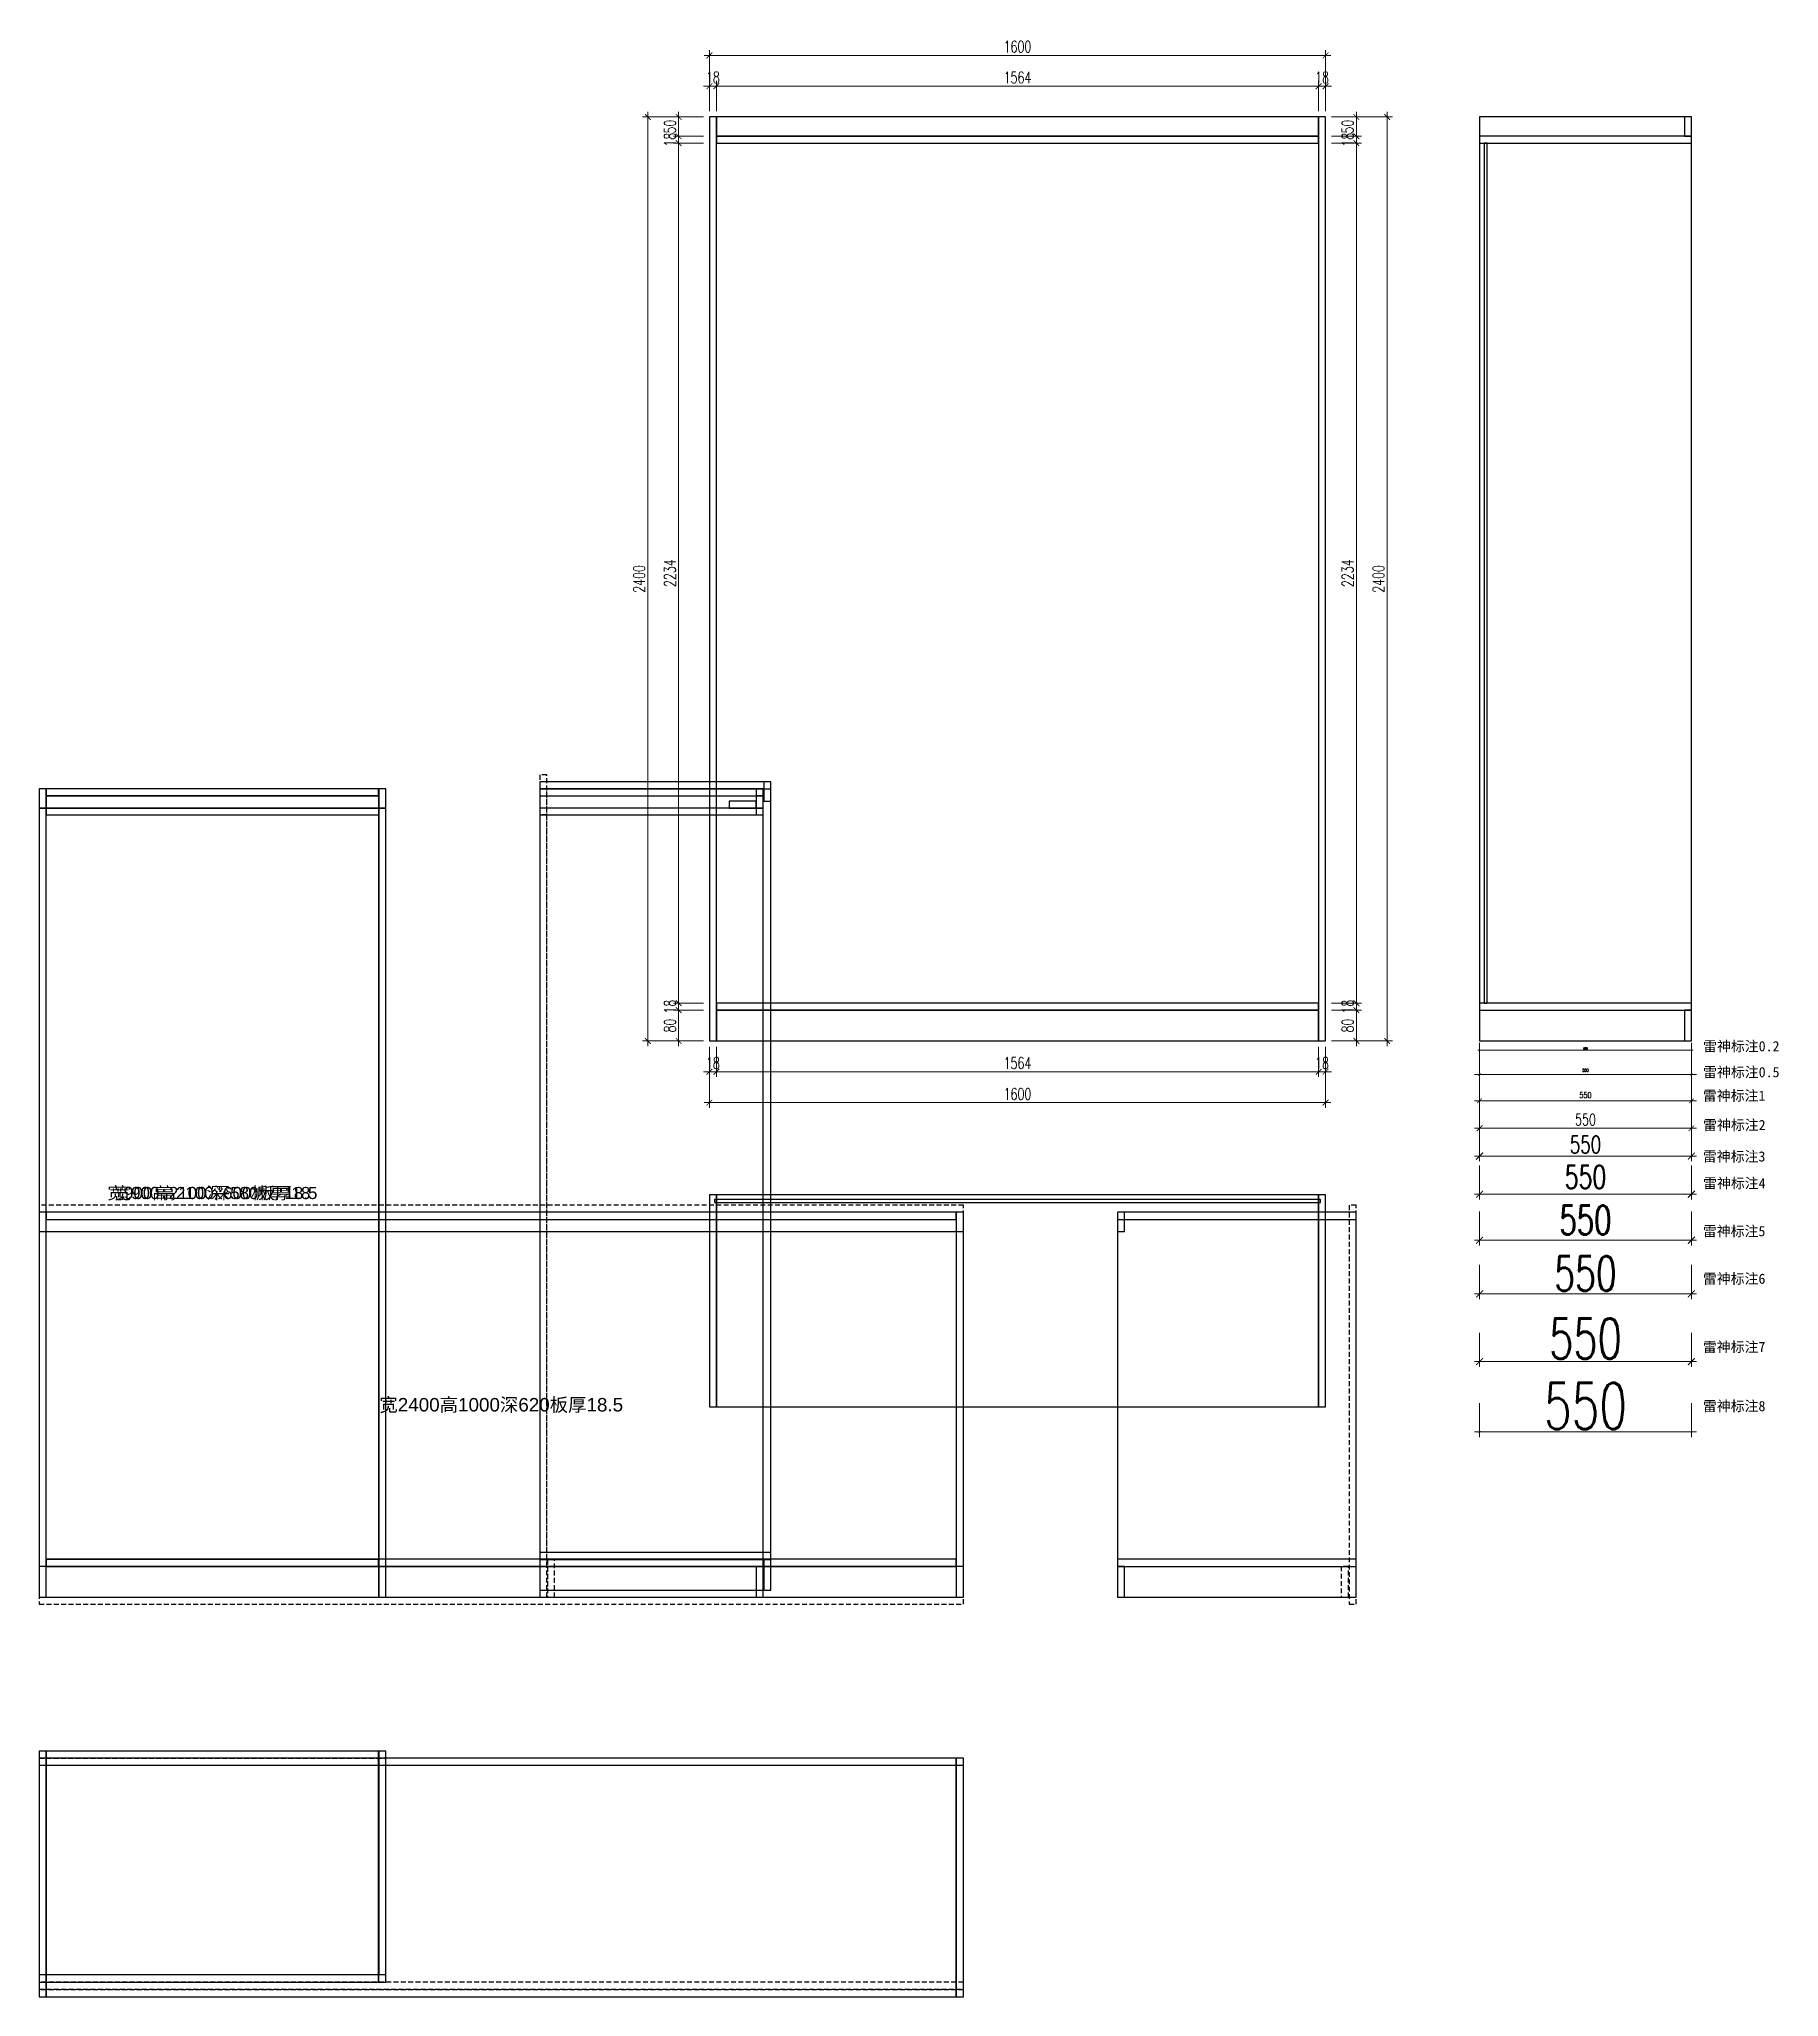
# Model space of a CAD drawing. Header units: millimetres. Extents: x 0 to 4518, y -1038 to 4047.
import ezdxf
from ezdxf.enums import TextEntityAlignment as Align

# ---------------------------------------------------------------- set-up
doc = ezdxf.new("R2010")
doc.units = ezdxf.units.MM
doc.linetypes.add('DASHED', pattern=[19.05, 12.7, -6.35])
doc.linetypes.add('HIDDEN', pattern=[0.375, 0.25, -0.125])
for name, color, linetype in [('0-柜体文字', 1, 'Continuous'), ('0-柜体结构', 1, 'Continuous'), ('0-柜体虚线', 1, 'DASHED'), ('0-柜体辅助图', 1, 'Continuous'), ('0-标注', 7, 'Continuous'), ('S-DIM', 7, 'Continuous'), ('五金虚线', 8, 'Continuous'), ('柜体结构', 7, 'Continuous')]:
    doc.layers.add(name, color=color, linetype=linetype)
doc.styles.add('DIMTEXT', font='simplex.shx', dxfattribs={"width": 0.7, "bigfont": 'gbcbig.shx'})
doc.styles.get("Standard").update_dxf_attribs({"font": 'arial.ttf'})
doc.dimstyles.new('雷神标注0.2', dxfattribs={"dimscale": 5, "dimtxt": 1, "dimasz": 0.2, "dimexe": 0.9, "dimexo": 1, "dimgap": 0.5, "dimtad": 1, "dimdec": 0, "dimzin": 13, "dimdsep": 46, "dimtxsty": 'DIMTEXT', "dimblk1": 'ARCHTICK', "dimblk2": 'ARCHTICK', "dimsah": 1, "dimcen": 2, "dimdle": 0.9, "dimclrd": 1, "dimclre": 1, "dimclrt": 1, "dimadec": 1, "dimazin": 0, "dimtfac": 1, "dimtdec": 0, "dimtix": 1, "dimtmove": 1, "dimatfit": 3, "dimfxl": 5, "dimfxlon": 1, "dimtolj": 1, "dimtzin": 13, "dimlwd": 5, "dimlwe": 5, "dimarcsym": 0})
doc.dimstyles.new('雷神标注0.5', dxfattribs={"dimscale": 15, "dimtxt": 0.5, "dimasz": 0.5, "dimexe": 0.9, "dimexo": 1, "dimgap": 0.5, "dimtad": 1, "dimdec": 0, "dimzin": 13, "dimdsep": 46, "dimtxsty": 'DIMTEXT', "dimblk1": 'ARCHTICK', "dimblk2": 'ARCHTICK', "dimsah": 1, "dimcen": 2, "dimdle": 0.9, "dimclrd": 1, "dimclre": 1, "dimclrt": 1, "dimadec": 1, "dimazin": 0, "dimtfac": 1, "dimtdec": 0, "dimtix": 1, "dimtmove": 1, "dimatfit": 3, "dimfxl": 5, "dimfxlon": 1, "dimtolj": 1, "dimtzin": 13, "dimlwd": 5, "dimlwe": 5, "dimarcsym": 0})
doc.dimstyles.new('雷神标注1', dxfattribs={"dimscale": 15, "dimtxt": 1, "dimasz": 0.8, "dimexe": 0.9, "dimexo": 1, "dimgap": 0.5, "dimtad": 1, "dimtoh": 1, "dimdec": 0, "dimzin": 13, "dimdsep": 46, "dimtxsty": 'DIMTEXT', "dimblk1": 'ARCHTICK', "dimblk2": 'ARCHTICK', "dimsah": 1, "dimcen": 2, "dimdle": 0.9, "dimclrd": 1, "dimclre": 1, "dimclrt": 1, "dimadec": 1, "dimazin": 0, "dimtfac": 1, "dimtdec": 0, "dimtmove": 1, "dimatfit": 3, "dimfxl": 5, "dimfxlon": 1, "dimtolj": 1, "dimtzin": 13, "dimlwd": 5, "dimlwe": 5, "dimarcsym": 0})
doc.dimstyles.new('雷神标注2', dxfattribs={"dimscale": 15, "dimtxt": 2, "dimasz": 1, "dimexe": 0.9, "dimexo": 1, "dimgap": 0.5, "dimtad": 1, "dimdec": 0, "dimzin": 13, "dimdsep": 46, "dimtxsty": 'DIMTEXT', "dimblk1": 'ARCHTICK', "dimblk2": 'ARCHTICK', "dimsah": 1, "dimcen": 2, "dimdle": 0.9, "dimclrd": 1, "dimclre": 1, "dimclrt": 1, "dimadec": 1, "dimazin": 0, "dimtfac": 1, "dimtdec": 0, "dimtix": 1, "dimtmove": 1, "dimatfit": 3, "dimfxl": 5, "dimfxlon": 1, "dimtolj": 1, "dimtzin": 13, "dimlwd": 5, "dimlwe": 5, "dimarcsym": 0})
doc.dimstyles.new('雷神标注3', dxfattribs={"dimscale": 15, "dimtxt": 3, "dimasz": 1.2, "dimexe": 0.9, "dimexo": 1, "dimgap": 0.5, "dimtad": 1, "dimdec": 0, "dimzin": 13, "dimdsep": 46, "dimtxsty": 'DIMTEXT', "dimblk1": 'ARCHTICK', "dimblk2": 'ARCHTICK', "dimsah": 1, "dimcen": 2, "dimdle": 0.9, "dimclrd": 1, "dimclre": 1, "dimclrt": 1, "dimadec": 1, "dimazin": 0, "dimtfac": 1, "dimtdec": 0, "dimtix": 1, "dimtmove": 1, "dimatfit": 3, "dimfxl": 5, "dimfxlon": 1, "dimtolj": 1, "dimtzin": 13, "dimlwd": 5, "dimlwe": 5, "dimarcsym": 0})
doc.dimstyles.new('雷神标注4', dxfattribs={"dimscale": 15, "dimtxt": 4, "dimasz": 1.2, "dimexe": 0.9, "dimexo": 1, "dimgap": 1, "dimtad": 1, "dimtoh": 1, "dimdec": 0, "dimzin": 13, "dimdsep": 46, "dimtxsty": 'DIMTEXT', "dimblk1": 'ARCHTICK', "dimblk2": 'ARCHTICK', "dimsah": 1, "dimcen": 2, "dimdle": 0.9, "dimclrd": 1, "dimclre": 1, "dimclrt": 1, "dimadec": 1, "dimazin": 0, "dimtfac": 1, "dimtdec": 0, "dimtmove": 2, "dimatfit": 3, "dimfxl": 5, "dimfxlon": 1, "dimtolj": 1, "dimtzin": 13, "dimlwd": 5, "dimlwe": 5, "dimarcsym": 1})
doc.dimstyles.new('雷神标注5', dxfattribs={"dimscale": 15, "dimtxt": 5, "dimasz": 1.2, "dimexe": 0.9, "dimexo": 1, "dimgap": 1, "dimtad": 1, "dimtoh": 1, "dimdec": 0, "dimzin": 13, "dimdsep": 46, "dimtxsty": 'DIMTEXT', "dimblk1": 'ARCHTICK', "dimblk2": 'ARCHTICK', "dimsah": 1, "dimcen": 2, "dimdle": 0.9, "dimclrd": 1, "dimclre": 1, "dimclrt": 1, "dimadec": 1, "dimazin": 0, "dimtfac": 1, "dimtdec": 0, "dimtmove": 2, "dimatfit": 3, "dimfxl": 5, "dimfxlon": 1, "dimtolj": 1, "dimtzin": 13, "dimlwd": 5, "dimlwe": 5, "dimarcsym": 1})
doc.dimstyles.new('雷神标注6', dxfattribs={"dimscale": 15, "dimtxt": 6, "dimasz": 1.2, "dimexe": 0.9, "dimexo": 1, "dimgap": 0.5, "dimtad": 1, "dimtoh": 1, "dimdec": 0, "dimzin": 13, "dimdsep": 46, "dimtxsty": 'DIMTEXT', "dimblk1": 'ARCHTICK', "dimblk2": 'ARCHTICK', "dimsah": 1, "dimcen": 2, "dimdle": 0.9, "dimclrd": 1, "dimclre": 1, "dimclrt": 1, "dimadec": 1, "dimazin": 0, "dimtfac": 1, "dimtdec": 0, "dimtmove": 1, "dimatfit": 3, "dimfxl": 5, "dimfxlon": 1, "dimtolj": 1, "dimtzin": 13, "dimlwd": 5, "dimlwe": 5, "dimarcsym": 0})
doc.dimstyles.new('雷神标注7', dxfattribs={"dimscale": 15, "dimtxt": 7, "dimasz": 1.2, "dimexe": 0.9, "dimexo": 1, "dimgap": 0.5, "dimtad": 1, "dimdec": 0, "dimzin": 13, "dimdsep": 46, "dimtxsty": 'DIMTEXT', "dimblk1": 'ARCHTICK', "dimblk2": 'ARCHTICK', "dimsah": 1, "dimcen": 2, "dimdle": 0.9, "dimclrd": 1, "dimclre": 1, "dimclrt": 1, "dimadec": 1, "dimazin": 0, "dimtfac": 1, "dimtdec": 0, "dimtix": 1, "dimtmove": 1, "dimatfit": 3, "dimfxl": 5, "dimfxlon": 1, "dimtolj": 1, "dimtzin": 13, "dimlwd": 5, "dimlwe": 5, "dimarcsym": 0})
doc.dimstyles.new('雷神标注8', dxfattribs={"dimscale": 15, "dimtxt": 8, "dimasz": 0.3, "dimexe": 0.9, "dimexo": 1, "dimgap": 0.5, "dimtad": 1, "dimdec": 0, "dimzin": 13, "dimdsep": 46, "dimtxsty": 'DIMTEXT', "dimblk1": 'ARCHTICK', "dimblk2": 'ARCHTICK', "dimsah": 1, "dimcen": 2, "dimdle": 0.9, "dimclrd": 1, "dimclre": 1, "dimclrt": 1, "dimadec": 1, "dimazin": 0, "dimtfac": 1, "dimtdec": 0, "dimtix": 1, "dimtmove": 1, "dimatfit": 3, "dimfxl": 5, "dimfxlon": 1, "dimtolj": 1, "dimtzin": 13, "dimlwd": 5, "dimlwe": 5, "dimarcsym": 0})

msp = doc.modelspace()

# ---------------------------------------------------------------- texts
at = {"char_height": 26.46, "attachment_point": 1}
for s, insert in [('\\pt211.68;{\\fSimSun|b0|i0|c134|p2;雷神标注0.2}', (4321, 1444.5)), ('\\pt211.68;{\\fSimSun|b0|i0|c134|p2;雷神标注0.5}', (4321, 1377.2)), ('\\pt211.68;{\\fSimSun|b0|i0|c134|p2;雷神标注1}', (4320.4, 1316)), ('\\pt211.68;{\\fSimSun|b0|i0|c134|p2;雷神标注2}', (4321, 1239.8)), ('\\pt211.68;{\\fSimSun|b0|i0|c134|p2;雷神标注3}', (4320.4, 1158.2)), ('\\pt211.68;{\\fSimSun|b0|i0|c134|p2;雷神标注4}', (4321, 1088.6)), ('\\pt211.68;{\\fSimSun|b0|i0|c134|p2;雷神标注5}', (4320.4, 964.1)), ('\\pt211.68;{\\fSimSun|b0|i0|c134|p2;雷神标注6}', (4320.4, 840.6)), ('\\pt211.68;{\\fSimSun|b0|i0|c134|p2;雷神标注7}', (4320.4, 663.4)), ('\\pt211.68;{\\fSimSun|b0|i0|c134|p2;雷神标注8}', (4320.4, 509.8))]:
    msp.add_mtext_dynamic_manual_height_columns(s, width=246.692, gutter_width=6.25, heights=[0], dxfattribs=dict(at, insert=insert))
at = {"layer": '0-柜体文字'}
for s, height, p in [('宽900高2100深600板厚18.5', 31.5, (450, 1050)), ('宽900高2100深580板厚18', 31.5, (450, 1050)), ('宽900高2100深580板厚18', 31.5, (450, 1050)), ('宽900高2100深580板厚18', 31.5, (450, 1050)), ('宽900高2100深580板厚18', 31.5, (450, 1050)), ('宽900高2100深580板厚18', 31.5, (450, 1050)), ('宽2400高1000深620板厚18.5', 35, (1200, 500))]:
    msp.add_text(s, height=height, dxfattribs=at).set_placement(p, align=Align.MIDDLE_CENTER)

# ---------------------------------------------------------------- blocks, each defined once
blk = doc.blocks.new('_ARCHTICK')
at = {"color": 0, "linetype": 'ByBlock', "const_width": 0.15}
blk.add_lwpolyline([(-0.5, -0.5), (0.5, 0.5)], dxfattribs=at)
blk = doc.blocks.new('*D3')
at = {"layer": 'Defpoints', "color": 0, "transparency": 16777216}
for p in [(3740.6, 1444.9), (4290.6, 1444.9), (4290.6, 1420.6)]:
    blk.add_point(p, dxfattribs=at)
at = {"layer": 'S-DIM', "color": 1, "lineweight": 5, "transparency": 16777216}
for p, q in [((3740.6, 1439.9), (3740.6, 1416.1)), ((4290.6, 1439.9), (4290.6, 1416.1)), ((3736.1, 1420.6), (4295.1, 1420.6))]:
    blk.add_line(p, q, dxfattribs=at)
at = {"layer": 'S-DIM', "color": 1, "lineweight": 5, "transparency": 16777216, "rotation": 180}
blk.add_blockref('_ARCHTICK', (3740.6, 1420.6), dxfattribs=at)
at = {"layer": 'S-DIM', "color": 1, "lineweight": 5, "transparency": 16777216}
blk.add_blockref('_ARCHTICK', (4290.6, 1420.6), dxfattribs=at)
at = {"layer": 'S-DIM', "color": 1, "transparency": 16777216, "insert": (4015.6, 1425.6), "char_height": 5, "attachment_point": 5, "style": 'DIMTEXT'}
blk.add_mtext('\\A1;550', dxfattribs=at)
blk = doc.blocks.new('*D4')
at = {"layer": 'Defpoints', "color": 0, "transparency": 16777216}
for p in [(3740.6, 1444.9), (4290.6, 1444.9), (4290.6, 1357.5)]:
    blk.add_point(p, dxfattribs=at)
at = {"layer": 'S-DIM', "color": 1, "lineweight": 5, "transparency": 16777216}
for p, q in [((3740.6, 1429.9), (3740.6, 1344)), ((4290.6, 1429.9), (4290.6, 1344)), ((3727.1, 1357.5), (4304.1, 1357.5))]:
    blk.add_line(p, q, dxfattribs=at)
at = {"layer": 'S-DIM', "color": 1, "lineweight": 5, "transparency": 16777216, "xscale": 7.5, "yscale": 7.5, "zscale": 7.5, "rotation": 180}
blk.add_blockref('_ARCHTICK', (3740.6, 1357.5), dxfattribs=at)
at = {"layer": 'S-DIM', "color": 1, "lineweight": 5, "transparency": 16777216, "xscale": 7.5, "yscale": 7.5, "zscale": 7.5}
blk.add_blockref('_ARCHTICK', (4290.6, 1357.5), dxfattribs=at)
at = {"layer": 'S-DIM', "color": 1, "transparency": 16777216, "insert": (4015.6, 1368.7), "char_height": 7.5, "attachment_point": 5, "style": 'DIMTEXT'}
blk.add_mtext('\\A1;550', dxfattribs=at)
blk = doc.blocks.new('*D5')
at = {"layer": 'Defpoints', "color": 0, "transparency": 16777216}
for p in [(3740.6, 1444.9), (4290.6, 1444.9), (4290.6, 1289.3)]:
    blk.add_point(p, dxfattribs=at)
at = {"layer": 'S-DIM', "color": 1, "lineweight": 5, "transparency": 16777216}
for p, q in [((3740.6, 1364.3), (3740.6, 1275.8)), ((4290.6, 1364.3), (4290.6, 1275.8)), ((3727.1, 1289.3), (4304.1, 1289.3))]:
    blk.add_line(p, q, dxfattribs=at)
at = {"layer": 'S-DIM', "color": 1, "lineweight": 5, "transparency": 16777216, "xscale": 12, "yscale": 12, "zscale": 12, "rotation": 180}
blk.add_blockref('_ARCHTICK', (3740.6, 1289.3), dxfattribs=at)
at = {"layer": 'S-DIM', "color": 1, "lineweight": 5, "transparency": 16777216, "xscale": 12, "yscale": 12, "zscale": 12}
blk.add_blockref('_ARCHTICK', (4290.6, 1289.3), dxfattribs=at)
at = {"layer": 'S-DIM', "color": 1, "transparency": 16777216, "insert": (4015.6, 1304.3), "char_height": 15, "attachment_point": 5, "style": 'DIMTEXT'}
blk.add_mtext('\\A1;550', dxfattribs=at)
blk = doc.blocks.new('*D6')
at = {"layer": 'Defpoints', "color": 0, "transparency": 16777216}
for p in [(3740.6, 1444.9), (4290.6, 1444.9), (4290.6, 1218.2)]:
    blk.add_point(p, dxfattribs=at)
at = {"layer": 'S-DIM', "color": 1, "lineweight": 5, "transparency": 16777216}
for p, q in [((3740.6, 1293.2), (3740.6, 1204.7)), ((4290.6, 1293.2), (4290.6, 1204.7)), ((3727.1, 1218.2), (4304.1, 1218.2))]:
    blk.add_line(p, q, dxfattribs=at)
at = {"layer": 'S-DIM', "color": 1, "lineweight": 5, "transparency": 16777216, "xscale": 15, "yscale": 15, "zscale": 15, "rotation": 180}
blk.add_blockref('_ARCHTICK', (3740.6, 1218.2), dxfattribs=at)
at = {"layer": 'S-DIM', "color": 1, "lineweight": 5, "transparency": 16777216, "xscale": 15, "yscale": 15, "zscale": 15}
blk.add_blockref('_ARCHTICK', (4290.6, 1218.2), dxfattribs=at)
at = {"layer": 'S-DIM', "color": 1, "transparency": 16777216, "insert": (4015.6, 1240.7), "char_height": 30, "attachment_point": 5, "style": 'DIMTEXT'}
blk.add_mtext('\\A1;550', dxfattribs=at)
blk = doc.blocks.new('*D7')
at = {"layer": 'Defpoints', "color": 0, "transparency": 16777216}
for p in [(3740.6, 1444.9), (4290.6, 1444.9), (4290.6, 1145.8)]:
    blk.add_point(p, dxfattribs=at)
at = {"layer": 'S-DIM', "color": 1, "lineweight": 5, "transparency": 16777216}
for p, q in [((3740.6, 1220.8), (3740.6, 1132.3)), ((4290.6, 1220.8), (4290.6, 1132.3)), ((3727.1, 1145.8), (4304.1, 1145.8))]:
    blk.add_line(p, q, dxfattribs=at)
at = {"layer": 'S-DIM', "color": 1, "lineweight": 5, "transparency": 16777216, "xscale": 17.99999999999999, "yscale": 17.99999999999999, "zscale": 17.99999999999999, "rotation": 180}
blk.add_blockref('_ARCHTICK', (3740.6, 1145.8), dxfattribs=at)
at = {"layer": 'S-DIM', "color": 1, "lineweight": 5, "transparency": 16777216, "xscale": 17.99999999999999, "yscale": 17.99999999999999, "zscale": 17.99999999999999}
blk.add_blockref('_ARCHTICK', (4290.6, 1145.8), dxfattribs=at)
at = {"layer": 'S-DIM', "color": 1, "transparency": 16777216, "insert": (4015.6, 1175.8), "char_height": 45, "attachment_point": 5, "style": 'DIMTEXT'}
blk.add_mtext('\\A1;550', dxfattribs=at)
blk = doc.blocks.new('*D8')
at = {"layer": 'Defpoints', "color": 0, "transparency": 16777216}
for p in [(3740.6, 1444.9), (4290.6, 1444.9), (4290.6, 1046.6)]:
    blk.add_point(p, dxfattribs=at)
at = {"layer": 'S-DIM', "color": 1, "lineweight": 5, "transparency": 16777216}
for p, q in [((3740.6, 1121.6), (3740.6, 1033.1)), ((4290.6, 1121.6), (4290.6, 1033.1)), ((3727.1, 1046.6), (4304.1, 1046.6))]:
    blk.add_line(p, q, dxfattribs=at)
at = {"layer": 'S-DIM', "color": 1, "lineweight": 5, "transparency": 16777216, "xscale": 17.99999999999999, "yscale": 17.99999999999999, "zscale": 17.99999999999999, "rotation": 180}
blk.add_blockref('_ARCHTICK', (3740.6, 1046.6), dxfattribs=at)
at = {"layer": 'S-DIM', "color": 1, "lineweight": 5, "transparency": 16777216, "xscale": 17.99999999999999, "yscale": 17.99999999999999, "zscale": 17.99999999999999}
blk.add_blockref('_ARCHTICK', (4290.6, 1046.6), dxfattribs=at)
at = {"layer": 'S-DIM', "color": 1, "transparency": 16777216, "insert": (4015.6, 1091.6), "char_height": 60, "attachment_point": 5, "style": 'DIMTEXT'}
blk.add_mtext('\\A1;550', dxfattribs=at)
blk = doc.blocks.new('*D9')
at = {"layer": 'Defpoints', "color": 0, "transparency": 16777216}
for p in [(3740.6, 1444.9), (4290.6, 1444.9), (4290.6, 927.1)]:
    blk.add_point(p, dxfattribs=at)
at = {"layer": 'S-DIM', "color": 1, "lineweight": 5, "transparency": 16777216}
for p, q in [((3740.6, 1002.1), (3740.6, 913.6)), ((4290.6, 1002.1), (4290.6, 913.6)), ((3727.1, 927.1), (4304.1, 927.1))]:
    blk.add_line(p, q, dxfattribs=at)
at = {"layer": 'S-DIM', "color": 1, "lineweight": 5, "transparency": 16777216, "xscale": 17.99999999999999, "yscale": 17.99999999999999, "zscale": 17.99999999999999, "rotation": 180}
blk.add_blockref('_ARCHTICK', (3740.6, 927.1), dxfattribs=at)
at = {"layer": 'S-DIM', "color": 1, "lineweight": 5, "transparency": 16777216, "xscale": 17.99999999999999, "yscale": 17.99999999999999, "zscale": 17.99999999999999}
blk.add_blockref('_ARCHTICK', (4290.6, 927.1), dxfattribs=at)
at = {"layer": 'S-DIM', "color": 1, "transparency": 16777216, "insert": (4015.6, 979.6), "char_height": 75, "attachment_point": 5, "style": 'DIMTEXT'}
blk.add_mtext('\\A1;550', dxfattribs=at)
blk = doc.blocks.new('*D10')
at = {"layer": 'Defpoints', "color": 0, "transparency": 16777216}
for p in [(3740.6, 1444.9), (4290.6, 1444.9), (4290.6, 788)]:
    blk.add_point(p, dxfattribs=at)
at = {"layer": 'S-DIM', "color": 1, "lineweight": 5, "transparency": 16777216}
for p, q in [((3740.6, 863), (3740.6, 774.5)), ((4290.6, 863), (4290.6, 774.5)), ((3727.1, 788), (4304.1, 788))]:
    blk.add_line(p, q, dxfattribs=at)
at = {"layer": 'S-DIM', "color": 1, "lineweight": 5, "transparency": 16777216, "xscale": 17.99999999999999, "yscale": 17.99999999999999, "zscale": 17.99999999999999, "rotation": 180}
blk.add_blockref('_ARCHTICK', (3740.6, 788), dxfattribs=at)
at = {"layer": 'S-DIM', "color": 1, "lineweight": 5, "transparency": 16777216, "xscale": 17.99999999999999, "yscale": 17.99999999999999, "zscale": 17.99999999999999}
blk.add_blockref('_ARCHTICK', (4290.6, 788), dxfattribs=at)
at = {"layer": 'S-DIM', "color": 1, "transparency": 16777216, "insert": (4015.6, 840.5), "char_height": 90, "attachment_point": 5, "style": 'DIMTEXT'}
blk.add_mtext('\\A1;550', dxfattribs=at)
blk = doc.blocks.new('*D11')
at = {"layer": 'Defpoints', "color": 0, "transparency": 16777216}
for p in [(3740.6, 1444.9), (4290.6, 1444.9), (4290.6, 611.9)]:
    blk.add_point(p, dxfattribs=at)
at = {"layer": 'S-DIM', "color": 1, "lineweight": 5, "transparency": 16777216}
for p, q in [((3740.6, 686.9), (3740.6, 598.4)), ((4290.6, 686.9), (4290.6, 598.4)), ((3727.1, 611.9), (4304.1, 611.9))]:
    blk.add_line(p, q, dxfattribs=at)
at = {"layer": 'S-DIM', "color": 1, "lineweight": 5, "transparency": 16777216, "xscale": 17.99999999999999, "yscale": 17.99999999999999, "zscale": 17.99999999999999, "rotation": 180}
blk.add_blockref('_ARCHTICK', (3740.6, 611.9), dxfattribs=at)
at = {"layer": 'S-DIM', "color": 1, "lineweight": 5, "transparency": 16777216, "xscale": 17.99999999999999, "yscale": 17.99999999999999, "zscale": 17.99999999999999}
blk.add_blockref('_ARCHTICK', (4290.6, 611.9), dxfattribs=at)
at = {"layer": 'S-DIM', "color": 1, "transparency": 16777216, "insert": (4015.6, 671.9), "char_height": 105, "attachment_point": 5, "style": 'DIMTEXT'}
blk.add_mtext('\\A1;550', dxfattribs=at)
blk = doc.blocks.new('*D12')
at = {"layer": 'Defpoints', "color": 0, "transparency": 16777216}
for p in [(3740.6, 1444.9), (4290.6, 1444.9), (4290.6, 429.4)]:
    blk.add_point(p, dxfattribs=at)
at = {"layer": 'S-DIM', "color": 1, "lineweight": 5, "transparency": 16777216}
for p, q in [((3740.6, 504.4), (3740.6, 415.9)), ((4290.6, 504.4), (4290.6, 415.9)), ((3727.1, 429.4), (4304.1, 429.4))]:
    blk.add_line(p, q, dxfattribs=at)
at = {"layer": 'S-DIM', "color": 1, "lineweight": 5, "transparency": 16777216, "xscale": 4.5, "yscale": 4.5, "zscale": 4.5, "rotation": 180}
blk.add_blockref('_ARCHTICK', (3740.6, 429.4), dxfattribs=at)
at = {"layer": 'S-DIM', "color": 1, "lineweight": 5, "transparency": 16777216, "xscale": 4.5, "yscale": 4.5, "zscale": 4.5}
blk.add_blockref('_ARCHTICK', (4290.6, 429.4), dxfattribs=at)
at = {"layer": 'S-DIM', "color": 1, "transparency": 16777216, "insert": (4015.6, 496.9), "char_height": 120, "attachment_point": 5, "style": 'DIMTEXT'}
blk.add_mtext('\\A1;550', dxfattribs=at)
blk = doc.blocks.new('*D13')
at = {"layer": '0-标注', "color": 1, "lineweight": 5, "transparency": 16777216}
for p, q in [((1740.6, 1429.9), (1740.6, 1351.4)), ((1758.6, 1429.9), (1758.6, 1351.4)), ((1740.6, 1364.9), (1725.6, 1364.9)), ((1740.6, 1364.9), (1758.6, 1364.9)), ((1758.6, 1364.9), (1773.6, 1364.9))]:
    blk.add_line(p, q, dxfattribs=at)
at = {"layer": 'Defpoints', "color": 0, "transparency": 16777216}
for p in [(1740.6, 1444.9), (1758.6, 1444.9), (1758.6, 1364.9)]:
    blk.add_point(p, dxfattribs=at)
at = {"layer": '0-标注', "color": 1, "lineweight": 5, "transparency": 16777216, "xscale": 15, "yscale": 15, "zscale": 15}
blk.add_blockref('_ARCHTICK', (1740.6, 1364.9), dxfattribs=at)
at = {"layer": '0-标注', "color": 1, "lineweight": 5, "transparency": 16777216, "xscale": 15, "yscale": 15, "zscale": 15, "rotation": 180}
blk.add_blockref('_ARCHTICK', (1758.6, 1364.9), dxfattribs=at)
at = {"layer": '0-标注', "color": 1, "transparency": 16777216, "insert": (1749.6, 1387.4), "char_height": 30, "attachment_point": 5, "style": 'DIMTEXT'}
blk.add_mtext('\\A1;18', dxfattribs=at)
blk = doc.blocks.new('*D14')
at = {"layer": '0-标注', "color": 1, "lineweight": 5, "transparency": 16777216}
for p, q in [((1758.6, 1429.9), (1758.6, 1351.4)), ((3322.6, 1429.9), (3322.6, 1351.4)), ((1745.1, 1364.9), (3336.1, 1364.9))]:
    blk.add_line(p, q, dxfattribs=at)
at = {"layer": 'Defpoints', "color": 0, "transparency": 16777216}
for p in [(1758.6, 1444.9), (3322.6, 1444.9), (3322.6, 1364.9)]:
    blk.add_point(p, dxfattribs=at)
at = {"layer": '0-标注', "color": 1, "lineweight": 5, "transparency": 16777216, "xscale": 15, "yscale": 15, "zscale": 15, "rotation": 180}
blk.add_blockref('_ARCHTICK', (1758.6, 1364.9), dxfattribs=at)
at = {"layer": '0-标注', "color": 1, "lineweight": 5, "transparency": 16777216, "xscale": 15, "yscale": 15, "zscale": 15}
blk.add_blockref('_ARCHTICK', (3322.6, 1364.9), dxfattribs=at)
at = {"layer": '0-标注', "color": 1, "transparency": 16777216, "insert": (2540.6, 1387.4), "char_height": 30, "attachment_point": 5, "style": 'DIMTEXT'}
blk.add_mtext('\\A1;1564', dxfattribs=at)
blk = doc.blocks.new('*D15')
at = {"layer": '0-标注', "color": 1, "lineweight": 5, "transparency": 16777216}
for p, q in [((3322.6, 1429.9), (3322.6, 1351.4)), ((3340.6, 1429.9), (3340.6, 1351.4)), ((3322.6, 1364.9), (3307.6, 1364.9)), ((3322.6, 1364.9), (3340.6, 1364.9)), ((3340.6, 1364.9), (3355.6, 1364.9))]:
    blk.add_line(p, q, dxfattribs=at)
at = {"layer": 'Defpoints', "color": 0, "transparency": 16777216}
for p in [(3322.6, 1444.9), (3340.6, 1444.9), (3340.6, 1364.9)]:
    blk.add_point(p, dxfattribs=at)
at = {"layer": '0-标注', "color": 1, "lineweight": 5, "transparency": 16777216, "xscale": 15, "yscale": 15, "zscale": 15}
blk.add_blockref('_ARCHTICK', (3322.6, 1364.9), dxfattribs=at)
at = {"layer": '0-标注', "color": 1, "lineweight": 5, "transparency": 16777216, "xscale": 15, "yscale": 15, "zscale": 15, "rotation": 180}
blk.add_blockref('_ARCHTICK', (3340.6, 1364.9), dxfattribs=at)
at = {"layer": '0-标注', "color": 1, "transparency": 16777216, "insert": (3331.6, 1387.4), "char_height": 30, "attachment_point": 5, "style": 'DIMTEXT'}
blk.add_mtext('\\A1;18', dxfattribs=at)
blk = doc.blocks.new('*D16')
at = {"layer": '0-标注', "color": 1, "lineweight": 5, "transparency": 16777216}
for p, q in [((1740.6, 1359.9), (1740.6, 1271.4)), ((3340.6, 1359.9), (3340.6, 1271.4)), ((1727.1, 1284.9), (3354.1, 1284.9))]:
    blk.add_line(p, q, dxfattribs=at)
at = {"layer": 'Defpoints', "color": 0, "transparency": 16777216}
for p in [(1740.6, 1444.9), (3340.6, 1444.9), (3340.6, 1284.9)]:
    blk.add_point(p, dxfattribs=at)
at = {"layer": '0-标注', "color": 1, "lineweight": 5, "transparency": 16777216, "xscale": 15, "yscale": 15, "zscale": 15, "rotation": 180}
blk.add_blockref('_ARCHTICK', (1740.6, 1284.9), dxfattribs=at)
at = {"layer": '0-标注', "color": 1, "lineweight": 5, "transparency": 16777216, "xscale": 15, "yscale": 15, "zscale": 15}
blk.add_blockref('_ARCHTICK', (3340.6, 1284.9), dxfattribs=at)
at = {"layer": '0-标注', "color": 1, "transparency": 16777216, "insert": (2540.6, 1307.4), "char_height": 30, "attachment_point": 5, "style": 'DIMTEXT'}
blk.add_mtext('\\A1;1600', dxfattribs=at)
blk = doc.blocks.new('*D17')
at = {"layer": '0-标注', "color": 1, "lineweight": 5, "transparency": 16777216}
for p, q in [((1660.6, 1431.4), (1660.6, 1538.4)), ((1725.6, 1524.9), (1647.1, 1524.9)), ((1725.6, 1444.9), (1647.1, 1444.9))]:
    blk.add_line(p, q, dxfattribs=at)
at = {"layer": 'Defpoints', "color": 0, "transparency": 16777216}
for p in [(1660.6, 1524.9), (1740.6, 1524.9), (1740.6, 1444.9)]:
    blk.add_point(p, dxfattribs=at)
at = {"layer": '0-标注', "color": 1, "lineweight": 5, "transparency": 16777216, "xscale": 15, "yscale": 15, "zscale": 15}
for p, rotation in [((1660.6, 1524.9), 90), ((1660.6, 1444.9), 270)]:
    blk.add_blockref('_ARCHTICK', p, dxfattribs=dict(at, rotation=rotation))
at = {"layer": '0-标注', "color": 1, "transparency": 16777216, "insert": (1638.1, 1484.9), "char_height": 30, "attachment_point": 5, "rotation": 90, "style": 'DIMTEXT'}
blk.add_mtext('\\A1;80', dxfattribs=at)
blk = doc.blocks.new('*D18')
at = {"layer": '0-标注', "color": 1, "lineweight": 5, "transparency": 16777216}
for p, q in [((1725.6, 1542.9), (1647.1, 1542.9)), ((1660.6, 1542.9), (1660.6, 1557.9)), ((1660.6, 1524.9), (1660.6, 1542.9)), ((1725.6, 1524.9), (1647.1, 1524.9)), ((1660.6, 1524.9), (1660.6, 1509.9))]:
    blk.add_line(p, q, dxfattribs=at)
at = {"layer": 'Defpoints', "color": 0, "transparency": 16777216}
for p in [(1660.6, 1542.9), (1740.6, 1542.9), (1740.6, 1524.9)]:
    blk.add_point(p, dxfattribs=at)
at = {"layer": '0-标注', "color": 1, "lineweight": 5, "transparency": 16777216, "xscale": 15, "yscale": 15, "zscale": 15}
for p, rotation in [((1660.6, 1542.9), 270), ((1660.6, 1524.9), 90)]:
    blk.add_blockref('_ARCHTICK', p, dxfattribs=dict(at, rotation=rotation))
at = {"layer": '0-标注', "color": 1, "transparency": 16777216, "insert": (1638.1, 1533.9), "char_height": 30, "attachment_point": 5, "rotation": 90, "style": 'DIMTEXT'}
blk.add_mtext('\\A1;18', dxfattribs=at)
blk = doc.blocks.new('*D19')
at = {"layer": '0-标注', "color": 1, "lineweight": 5, "transparency": 16777216}
for p, q in [((1725.6, 3776.9), (1647.1, 3776.9)), ((1660.6, 1529.4), (1660.6, 3790.4)), ((1725.6, 1542.9), (1647.1, 1542.9))]:
    blk.add_line(p, q, dxfattribs=at)
at = {"layer": 'Defpoints', "color": 0, "transparency": 16777216}
for p in [(1660.6, 3776.9), (1740.6, 3776.9), (1740.6, 1542.9)]:
    blk.add_point(p, dxfattribs=at)
at = {"layer": '0-标注', "color": 1, "lineweight": 5, "transparency": 16777216, "xscale": 15, "yscale": 15, "zscale": 15}
for p, rotation in [((1660.6, 3776.9), 90), ((1660.6, 1542.9), 270)]:
    blk.add_blockref('_ARCHTICK', p, dxfattribs=dict(at, rotation=rotation))
at = {"layer": '0-标注', "color": 1, "transparency": 16777216, "insert": (1638.1, 2659.9), "char_height": 30, "attachment_point": 5, "rotation": 90, "style": 'DIMTEXT'}
blk.add_mtext('\\A1;2234', dxfattribs=at)
blk = doc.blocks.new('*D20')
at = {"layer": '0-标注', "color": 1, "lineweight": 5, "transparency": 16777216}
for p, q in [((1725.6, 3794.9), (1647.1, 3794.9)), ((1725.6, 3776.9), (1647.1, 3776.9)), ((1660.6, 3794.9), (1660.6, 3809.9)), ((1660.6, 3776.9), (1660.6, 3794.9)), ((1660.6, 3776.9), (1660.6, 3761.9))]:
    blk.add_line(p, q, dxfattribs=at)
at = {"layer": 'Defpoints', "color": 0, "transparency": 16777216}
for p in [(1660.6, 3794.9), (1740.6, 3794.9), (1740.6, 3776.9)]:
    blk.add_point(p, dxfattribs=at)
at = {"layer": '0-标注', "color": 1, "lineweight": 5, "transparency": 16777216, "xscale": 15, "yscale": 15, "zscale": 15}
for p, rotation in [((1660.6, 3794.9), 270), ((1660.6, 3776.9), 90)]:
    blk.add_blockref('_ARCHTICK', p, dxfattribs=dict(at, rotation=rotation))
at = {"layer": '0-标注', "color": 1, "transparency": 16777216, "insert": (1638.1, 3785.9), "char_height": 30, "attachment_point": 5, "rotation": 90, "style": 'DIMTEXT'}
blk.add_mtext('\\A1;18', dxfattribs=at)
blk = doc.blocks.new('*D21')
at = {"layer": '0-标注', "color": 1, "lineweight": 5, "transparency": 16777216}
for p, q in [((1725.6, 3844.9), (1647.1, 3844.9)), ((1660.6, 3781.4), (1660.6, 3858.4)), ((1725.6, 3794.9), (1647.1, 3794.9))]:
    blk.add_line(p, q, dxfattribs=at)
at = {"layer": 'Defpoints', "color": 0, "transparency": 16777216}
for p in [(1660.6, 3844.9), (1740.6, 3844.9), (1740.6, 3794.9)]:
    blk.add_point(p, dxfattribs=at)
at = {"layer": '0-标注', "color": 1, "lineweight": 5, "transparency": 16777216, "xscale": 15, "yscale": 15, "zscale": 15}
for p, rotation in [((1660.6, 3844.9), 90), ((1660.6, 3794.9), 270)]:
    blk.add_blockref('_ARCHTICK', p, dxfattribs=dict(at, rotation=rotation))
at = {"layer": '0-标注', "color": 1, "transparency": 16777216, "insert": (1638.1, 3819.9), "char_height": 30, "attachment_point": 5, "rotation": 90, "style": 'DIMTEXT'}
blk.add_mtext('\\A1;50', dxfattribs=at)
blk = doc.blocks.new('*D22')
at = {"layer": '0-标注', "color": 1, "lineweight": 5, "transparency": 16777216}
for p, q in [((1655.6, 3844.9), (1567.1, 3844.9)), ((1580.6, 1431.4), (1580.6, 3858.4)), ((1655.6, 1444.9), (1567.1, 1444.9))]:
    blk.add_line(p, q, dxfattribs=at)
at = {"layer": 'Defpoints', "color": 0, "transparency": 16777216}
for p in [(1580.6, 3844.9), (1740.6, 3844.9), (1740.6, 1444.9)]:
    blk.add_point(p, dxfattribs=at)
at = {"layer": '0-标注', "color": 1, "lineweight": 5, "transparency": 16777216, "xscale": 15, "yscale": 15, "zscale": 15}
for p, rotation in [((1580.6, 3844.9), 90), ((1580.6, 1444.9), 270)]:
    blk.add_blockref('_ARCHTICK', p, dxfattribs=dict(at, rotation=rotation))
at = {"layer": '0-标注', "color": 1, "transparency": 16777216, "insert": (1558.1, 2644.9), "char_height": 30, "attachment_point": 5, "rotation": 90, "style": 'DIMTEXT'}
blk.add_mtext('\\A1;2400', dxfattribs=at)
blk = doc.blocks.new('*D23')
at = {"layer": '0-标注', "color": 1, "lineweight": 5, "transparency": 16777216}
for p, q in [((1740.6, 3924.9), (1725.6, 3924.9)), ((1740.6, 3859.9), (1740.6, 3938.4)), ((1740.6, 3924.9), (1758.6, 3924.9)), ((1758.6, 3859.9), (1758.6, 3938.4)), ((1758.6, 3924.9), (1773.6, 3924.9))]:
    blk.add_line(p, q, dxfattribs=at)
at = {"layer": 'Defpoints', "color": 0, "transparency": 16777216}
for p in [(1758.6, 3924.9), (1740.6, 3844.9), (1758.6, 3844.9)]:
    blk.add_point(p, dxfattribs=at)
at = {"layer": '0-标注', "color": 1, "lineweight": 5, "transparency": 16777216, "xscale": 15, "yscale": 15, "zscale": 15}
blk.add_blockref('_ARCHTICK', (1740.6, 3924.9), dxfattribs=at)
at = {"layer": '0-标注', "color": 1, "lineweight": 5, "transparency": 16777216, "xscale": 15, "yscale": 15, "zscale": 15, "rotation": 180}
blk.add_blockref('_ARCHTICK', (1758.6, 3924.9), dxfattribs=at)
at = {"layer": '0-标注', "color": 1, "transparency": 16777216, "insert": (1749.6, 3947.4), "char_height": 30, "attachment_point": 5, "style": 'DIMTEXT'}
blk.add_mtext('\\A1;18', dxfattribs=at)
blk = doc.blocks.new('*D24')
at = {"layer": '0-标注', "color": 1, "lineweight": 5, "transparency": 16777216}
for p, q in [((1745.1, 3924.9), (3336.1, 3924.9)), ((1758.6, 3859.9), (1758.6, 3938.4)), ((3322.6, 3859.9), (3322.6, 3938.4))]:
    blk.add_line(p, q, dxfattribs=at)
at = {"layer": 'Defpoints', "color": 0, "transparency": 16777216}
for p in [(3322.6, 3924.9), (1758.6, 3844.9), (3322.6, 3844.9)]:
    blk.add_point(p, dxfattribs=at)
at = {"layer": '0-标注', "color": 1, "lineweight": 5, "transparency": 16777216, "xscale": 15, "yscale": 15, "zscale": 15, "rotation": 180}
blk.add_blockref('_ARCHTICK', (1758.6, 3924.9), dxfattribs=at)
at = {"layer": '0-标注', "color": 1, "lineweight": 5, "transparency": 16777216, "xscale": 15, "yscale": 15, "zscale": 15}
blk.add_blockref('_ARCHTICK', (3322.6, 3924.9), dxfattribs=at)
at = {"layer": '0-标注', "color": 1, "transparency": 16777216, "insert": (2540.6, 3947.4), "char_height": 30, "attachment_point": 5, "style": 'DIMTEXT'}
blk.add_mtext('\\A1;1564', dxfattribs=at)
blk = doc.blocks.new('*D25')
at = {"layer": '0-标注', "color": 1, "lineweight": 5, "transparency": 16777216}
for p, q in [((3322.6, 3924.9), (3307.6, 3924.9)), ((3322.6, 3859.9), (3322.6, 3938.4)), ((3322.6, 3924.9), (3340.6, 3924.9)), ((3340.6, 3859.9), (3340.6, 3938.4)), ((3340.6, 3924.9), (3355.6, 3924.9))]:
    blk.add_line(p, q, dxfattribs=at)
at = {"layer": 'Defpoints', "color": 0, "transparency": 16777216}
for p in [(3340.6, 3924.9), (3322.6, 3844.9), (3340.6, 3844.9)]:
    blk.add_point(p, dxfattribs=at)
at = {"layer": '0-标注', "color": 1, "lineweight": 5, "transparency": 16777216, "xscale": 15, "yscale": 15, "zscale": 15}
blk.add_blockref('_ARCHTICK', (3322.6, 3924.9), dxfattribs=at)
at = {"layer": '0-标注', "color": 1, "lineweight": 5, "transparency": 16777216, "xscale": 15, "yscale": 15, "zscale": 15, "rotation": 180}
blk.add_blockref('_ARCHTICK', (3340.6, 3924.9), dxfattribs=at)
at = {"layer": '0-标注', "color": 1, "transparency": 16777216, "insert": (3331.6, 3947.4), "char_height": 30, "attachment_point": 5, "style": 'DIMTEXT'}
blk.add_mtext('\\A1;18', dxfattribs=at)
blk = doc.blocks.new('*D26')
at = {"layer": '0-标注', "color": 1, "lineweight": 5, "transparency": 16777216}
for p, q in [((1740.6, 3929.9), (1740.6, 4018.4)), ((3340.6, 3929.9), (3340.6, 4018.4)), ((1727.1, 4004.9), (3354.1, 4004.9))]:
    blk.add_line(p, q, dxfattribs=at)
at = {"layer": 'Defpoints', "color": 0, "transparency": 16777216}
for p in [(3340.6, 4004.9), (1740.6, 3844.9), (3340.6, 3844.9)]:
    blk.add_point(p, dxfattribs=at)
at = {"layer": '0-标注', "color": 1, "lineweight": 5, "transparency": 16777216, "xscale": 15, "yscale": 15, "zscale": 15, "rotation": 180}
blk.add_blockref('_ARCHTICK', (1740.6, 4004.9), dxfattribs=at)
at = {"layer": '0-标注', "color": 1, "lineweight": 5, "transparency": 16777216, "xscale": 15, "yscale": 15, "zscale": 15}
blk.add_blockref('_ARCHTICK', (3340.6, 4004.9), dxfattribs=at)
at = {"layer": '0-标注', "color": 1, "transparency": 16777216, "insert": (2540.6, 4027.4), "char_height": 30, "attachment_point": 5, "style": 'DIMTEXT'}
blk.add_mtext('\\A1;1600', dxfattribs=at)
blk = doc.blocks.new('*D27')
at = {"layer": '0-标注', "color": 1, "lineweight": 5, "transparency": 16777216}
for p, q in [((3420.6, 1431.4), (3420.6, 1538.4)), ((3355.6, 1524.9), (3434.1, 1524.9)), ((3355.6, 1444.9), (3434.1, 1444.9))]:
    blk.add_line(p, q, dxfattribs=at)
at = {"layer": 'Defpoints', "color": 0, "transparency": 16777216}
for p in [(3340.6, 1524.9), (3420.6, 1524.9), (3340.6, 1444.9)]:
    blk.add_point(p, dxfattribs=at)
at = {"layer": '0-标注', "color": 1, "lineweight": 5, "transparency": 16777216, "xscale": 15, "yscale": 15, "zscale": 15}
for p, rotation in [((3420.6, 1524.9), 90), ((3420.6, 1444.9), 270)]:
    blk.add_blockref('_ARCHTICK', p, dxfattribs=dict(at, rotation=rotation))
at = {"layer": '0-标注', "color": 1, "transparency": 16777216, "insert": (3398.1, 1484.9), "char_height": 30, "attachment_point": 5, "rotation": 90, "style": 'DIMTEXT'}
blk.add_mtext('\\A1;80', dxfattribs=at)
blk = doc.blocks.new('*D28')
at = {"layer": '0-标注', "color": 1, "lineweight": 5, "transparency": 16777216}
for p, q in [((3355.6, 1542.9), (3434.1, 1542.9)), ((3420.6, 1542.9), (3420.6, 1557.9)), ((3420.6, 1524.9), (3420.6, 1542.9)), ((3355.6, 1524.9), (3434.1, 1524.9)), ((3420.6, 1524.9), (3420.6, 1509.9))]:
    blk.add_line(p, q, dxfattribs=at)
at = {"layer": 'Defpoints', "color": 0, "transparency": 16777216}
for p in [(3340.6, 1542.9), (3420.6, 1542.9), (3340.6, 1524.9)]:
    blk.add_point(p, dxfattribs=at)
at = {"layer": '0-标注', "color": 1, "lineweight": 5, "transparency": 16777216, "xscale": 15, "yscale": 15, "zscale": 15}
for p, rotation in [((3420.6, 1542.9), 270), ((3420.6, 1524.9), 90)]:
    blk.add_blockref('_ARCHTICK', p, dxfattribs=dict(at, rotation=rotation))
at = {"layer": '0-标注', "color": 1, "transparency": 16777216, "insert": (3398.1, 1533.9), "char_height": 30, "attachment_point": 5, "rotation": 90, "style": 'DIMTEXT'}
blk.add_mtext('\\A1;18', dxfattribs=at)
blk = doc.blocks.new('*D29')
at = {"layer": '0-标注', "color": 1, "lineweight": 5, "transparency": 16777216}
for p, q in [((3355.6, 3776.9), (3434.1, 3776.9)), ((3420.6, 1529.4), (3420.6, 3790.4)), ((3355.6, 1542.9), (3434.1, 1542.9))]:
    blk.add_line(p, q, dxfattribs=at)
at = {"layer": 'Defpoints', "color": 0, "transparency": 16777216}
for p in [(3340.6, 3776.9), (3420.6, 3776.9), (3340.6, 1542.9)]:
    blk.add_point(p, dxfattribs=at)
at = {"layer": '0-标注', "color": 1, "lineweight": 5, "transparency": 16777216, "xscale": 15, "yscale": 15, "zscale": 15}
for p, rotation in [((3420.6, 3776.9), 90), ((3420.6, 1542.9), 270)]:
    blk.add_blockref('_ARCHTICK', p, dxfattribs=dict(at, rotation=rotation))
at = {"layer": '0-标注', "color": 1, "transparency": 16777216, "insert": (3398.1, 2659.9), "char_height": 30, "attachment_point": 5, "rotation": 90, "style": 'DIMTEXT'}
blk.add_mtext('\\A1;2234', dxfattribs=at)
blk = doc.blocks.new('*D30')
at = {"layer": '0-标注', "color": 1, "lineweight": 5, "transparency": 16777216}
for p, q in [((3355.6, 3794.9), (3434.1, 3794.9)), ((3355.6, 3776.9), (3434.1, 3776.9)), ((3420.6, 3794.9), (3420.6, 3809.9)), ((3420.6, 3776.9), (3420.6, 3794.9)), ((3420.6, 3776.9), (3420.6, 3761.9))]:
    blk.add_line(p, q, dxfattribs=at)
at = {"layer": 'Defpoints', "color": 0, "transparency": 16777216}
for p in [(3340.6, 3794.9), (3340.6, 3776.9), (3420.6, 3794.9)]:
    blk.add_point(p, dxfattribs=at)
at = {"layer": '0-标注', "color": 1, "lineweight": 5, "transparency": 16777216, "xscale": 15, "yscale": 15, "zscale": 15}
for p, rotation in [((3420.6, 3794.9), 270), ((3420.6, 3776.9), 90)]:
    blk.add_blockref('_ARCHTICK', p, dxfattribs=dict(at, rotation=rotation))
at = {"layer": '0-标注', "color": 1, "transparency": 16777216, "insert": (3398.1, 3785.9), "char_height": 30, "attachment_point": 5, "rotation": 90, "style": 'DIMTEXT'}
blk.add_mtext('\\A1;18', dxfattribs=at)
blk = doc.blocks.new('*D31')
at = {"layer": '0-标注', "color": 1, "lineweight": 5, "transparency": 16777216}
for p, q in [((3355.6, 3844.9), (3434.1, 3844.9)), ((3420.6, 3781.4), (3420.6, 3858.4)), ((3355.6, 3794.9), (3434.1, 3794.9))]:
    blk.add_line(p, q, dxfattribs=at)
at = {"layer": 'Defpoints', "color": 0, "transparency": 16777216}
for p in [(3340.6, 3844.9), (3420.6, 3844.9), (3340.6, 3794.9)]:
    blk.add_point(p, dxfattribs=at)
at = {"layer": '0-标注', "color": 1, "lineweight": 5, "transparency": 16777216, "xscale": 15, "yscale": 15, "zscale": 15}
for p, rotation in [((3420.6, 3844.9), 90), ((3420.6, 3794.9), 270)]:
    blk.add_blockref('_ARCHTICK', p, dxfattribs=dict(at, rotation=rotation))
at = {"layer": '0-标注', "color": 1, "transparency": 16777216, "insert": (3398.1, 3819.9), "char_height": 30, "attachment_point": 5, "rotation": 90, "style": 'DIMTEXT'}
blk.add_mtext('\\A1;50', dxfattribs=at)
blk = doc.blocks.new('*D32')
at = {"layer": '0-标注', "color": 1, "lineweight": 5, "transparency": 16777216}
for p, q in [((3425.6, 3844.9), (3514.1, 3844.9)), ((3500.6, 1431.4), (3500.6, 3858.4)), ((3425.6, 1444.9), (3514.1, 1444.9))]:
    blk.add_line(p, q, dxfattribs=at)
at = {"layer": 'Defpoints', "color": 0, "transparency": 16777216}
for p in [(3340.6, 3844.9), (3500.6, 3844.9), (3340.6, 1444.9)]:
    blk.add_point(p, dxfattribs=at)
at = {"layer": '0-标注', "color": 1, "lineweight": 5, "transparency": 16777216, "xscale": 15, "yscale": 15, "zscale": 15}
for p, rotation in [((3500.6, 3844.9), 90), ((3500.6, 1444.9), 270)]:
    blk.add_blockref('_ARCHTICK', p, dxfattribs=dict(at, rotation=rotation))
at = {"layer": '0-标注', "color": 1, "transparency": 16777216, "insert": (3478.1, 2644.9), "char_height": 30, "attachment_point": 5, "rotation": 90, "style": 'DIMTEXT'}
blk.add_mtext('\\A1;2400', dxfattribs=at)

# ---------------------------------------------------------------- dimensions: what is measured, and where the dimension line sits
at = {"layer": '0-标注'}
for p1, p2, distance, picture, middle in [((1740.6, 3844.9), (3340.6, 3844.9), 160, '*D26', (2540.6, 4027.4)), ((1740.6, 3844.9), (1758.6, 3844.9), 80, '*D23', (1749.6, 3947.4)), ((1758.6, 3844.9), (3322.6, 3844.9), 80, '*D24', (2540.6, 3947.4)), ((3322.6, 3844.9), (3340.6, 3844.9), 80, '*D25', (3331.6, 3947.4)), ((1740.6, 1444.9), (1740.6, 3844.9), 160, '*D22', (1558.1, 2644.9)), ((1740.6, 3794.9), (1740.6, 3844.9), 80, '*D21', (1638.1, 3819.9)), ((3340.6, 3794.9), (3340.6, 3844.9), -80, '*D31', (3398.1, 3819.9)), ((3340.6, 1444.9), (3340.6, 3844.9), -160, '*D32', (3478.1, 2644.9)), ((1740.6, 3776.9), (1740.6, 3794.9), 80, '*D20', (1638.1, 3785.9)), ((1740.6, 1542.9), (1740.6, 3776.9), 80, '*D19', (1638.1, 2659.9)), ((3340.6, 3776.9), (3340.6, 3794.9), -80, '*D30', (3398.1, 3785.9)), ((3340.6, 1542.9), (3340.6, 3776.9), -80, '*D29', (3398.1, 2659.9)), ((1740.6, 1524.9), (1740.6, 1542.9), 80, '*D18', (1638.1, 1533.9)), ((1740.6, 1444.9), (1740.6, 1524.9), 80, '*D17', (1638.1, 1484.9)), ((3340.6, 1524.9), (3340.6, 1542.9), -80, '*D28', (3398.1, 1533.9)), ((3340.6, 1444.9), (3340.6, 1524.9), -80, '*D27', (3398.1, 1484.9)), ((1740.6, 1444.9), (1758.6, 1444.9), -80, '*D13', (1749.6, 1387.4)), ((1740.6, 1444.9), (3340.6, 1444.9), -160, '*D16', (2540.6, 1307.4)), ((1758.6, 1444.9), (3322.6, 1444.9), -80, '*D14', (2540.6, 1387.4)), ((3322.6, 1444.9), (3340.6, 1444.9), -80, '*D15', (3331.6, 1387.4))]:
    dim = msp.add_aligned_dim(p1=p1, p2=p2, distance=distance, dimstyle='雷神标注2', dxfattribs=at)
    dim.commit()
    dim.dimension.update_dxf_attribs({"geometry": picture, "text_midpoint": middle})
at = {"layer": 'S-DIM'}
for base, dimstyle, picture, middle in [((4290.6, 1357.5), '雷神标注0.5', '*D4', (4015.6, 1368.7)), ((4290.6, 1289.3), '雷神标注1', '*D5', (4015.6, 1304.3)), ((4290.6, 1218.2), '雷神标注2', '*D6', (4015.6, 1240.7)), ((4290.6, 1145.8), '雷神标注3', '*D7', (4015.6, 1175.8)), ((4290.6, 1046.6), '雷神标注4', '*D8', (4015.6, 1091.6)), ((4290.6, 927.1), '雷神标注5', '*D9', (4015.6, 979.6)), ((4290.6, 788), '雷神标注6', '*D10', (4015.6, 840.5)), ((4290.6, 611.9), '雷神标注7', '*D11', (4015.6, 671.9)), ((4290.6, 429.4), '雷神标注8', '*D12', (4015.6, 496.9)), ((4290.6, 1420.6), '雷神标注0.2', '*D3', (4015.6, 1425.6))]:
    dim = msp.add_linear_dim(base=base, p1=(3740.6, 1444.9), p2=(4290.6, 1444.9), dimstyle=dimstyle, dxfattribs=at)
    dim.commit()
    dim.dimension.update_dxf_attribs({"geometry": picture, "text_midpoint": middle})

# ---------------------------------------------------------------- linework, layer by layer
at = {"layer": '0-柜体结构'}
for points in [[(0, 0), (18.5, 0), (18.5, 2100), (0, 2100)], [(0, 2050), (900, 2050), (900, 2100), (0, 2100)], [(0, 0), (18, 0), (18, 2100), (0, 2100)], [(0, 0), (18, 0), (18, 2100), (0, 2100)], [(0, 0), (18, 0), (18, 2100), (0, 2100)], [(0, 2050), (900, 2050), (900, 2100), (0, 2100)], [(0, 2050), (900, 2050), (900, 2100), (0, 2100)], [(18, 2082), (882, 2082), (882, 2100), (18, 2100)], [(18, 2082), (882, 2082), (882, 2100), (18, 2100)], [(18, 2082), (882, 2082), (882, 2100), (18, 2100)], [(18.5, 2081.5), (881.5, 2081.5), (881.5, 2100), (18.5, 2100)], [(881.5, 0), (900, 0), (900, 2100), (881.5, 2100)], [(882, 0), (900, 0), (900, 2100), (882, 2100)], [(882, 0), (900, 0), (900, 2100), (882, 2100)], [(882, 0), (900, 0), (900, 2100), (882, 2100)], [(0, 0), (18, 0), (18, 2050), (0, 2050)], [(0, 0), (18, 0), (18, 2050), (0, 2050)], [(18, 2032), (882, 2032), (882, 2082), (18, 2082)], [(18, 2032), (882, 2032), (882, 2082), (18, 2082)], [(18, 2032), (882, 2032), (882, 2082), (18, 2082)], [(18, 2032), (882, 2032), (882, 2050), (18, 2050)], [(18, 2032), (882, 2032), (882, 2050), (18, 2050)], [(882, 0), (900, 0), (900, 2050), (882, 2050)], [(882, 0), (900, 0), (900, 2050), (882, 2050)], [(0, 0), (18.5, 0), (18.5, 1000), (0, 1000)], [(0, 950), (2400, 950), (2400, 1000), (0, 1000)], [(18.5, 981.5), (2381.5, 981.5), (2381.5, 1000), (18.5, 1000)], [(2381.5, 0), (2400, 0), (2400, 1000), (2381.5, 1000)], [(0, 0), (2400, 0), (2400, 80), (0, 80)], [(0, 0), (900, 0), (900, 80), (0, 80)], [(0, 0), (900, 0), (900, 80), (0, 80)], [(0, 0), (900, 0), (900, 80), (0, 80)], [(0, 0), (900, 0), (900, 80), (0, 80)], [(0, 0), (900, 0), (900, 80), (0, 80)], [(0, 0), (900, 0), (900, 80), (0, 80)], [(18, 80), (882, 80), (882, 98), (18, 98)], [(18, 80), (882, 80), (882, 98), (18, 98)], [(18, 80), (882, 80), (882, 98), (18, 98)], [(18, 80), (882, 80), (882, 98), (18, 98)], [(18, 80), (882, 80), (882, 98), (18, 98)], [(18.5, 80), (2381.5, 80), (2381.5, 98.5), (18.5, 98.5)], [(18.5, 80), (881.5, 80), (881.5, 98.5), (18.5, 98.5)]]:
    msp.add_lwpolyline(points, close=True, dxfattribs=at)
at = {"layer": '0-柜体虚线', "linetype": 'DASHED'}
for points in [[(1300, 0), (1318, 0), (1318, 2136), (1300, 2136)], [(1300, 80), (1318, 80), (1318, 2100), (1300, 2100)], [(1300, 80), (1318, 80), (1318, 2100), (1300, 2100)], [(1300, 80), (1318, 80), (1318, 2100), (1300, 2100)], [(1300, 98), (1318, 98), (1318, 2032), (1300, 2032)], [(1300, 98), (1318, 98), (1318, 2032), (1300, 2032)], [(0, -18), (2400, -18), (2400, 1018), (0, 1018)], [(3402, -18), (3420, -18), (3420, 1018), (3402, 1018)], [(2800, 0), (3420, 0), (3420, 1000), (2800, 1000)], [(0, 0), (2400, 0), (2400, 80), (0, 80)], [(1320, 18), (1338.5, 18), (1338.5, 98), (1320, 98)], [(1320, 0), (1338, 0), (1338, 80), (1320, 80)], [(1320, 0), (1338, 0), (1338, 80), (1320, 80)], [(1320, 0), (1338, 0), (1338, 80), (1320, 80)], [(1320, 0), (1338, 0), (1338, 80), (1320, 80)], [(1320, 0), (1338, 0), (1338, 80), (1320, 80)], [(3381.5, 0), (3400, 0), (3400, 80), (3381.5, 80)], [(0, -418), (900, -418), (900, -400), (0, -400)], [(18, -418), (882, -418), (882, -400), (18, -400)], [(18, -418), (882, -418), (882, -400), (18, -400)], [(18, -418), (882, -418), (882, -400), (18, -400)], [(18, -418), (882, -418), (882, -400), (18, -400)], [(18, -418), (882, -418), (882, -400), (18, -400)], [(18.5, -1038), (2381.5, -1038), (2381.5, -418), (18.5, -418)], [(0, -1018), (2400, -1018), (2400, -999.5), (0, -999.5)], [(0, -1038), (2400, -1038), (2400, -1020), (0, -1020)]]:
    msp.add_lwpolyline(points, close=True, dxfattribs=at)
at = {"layer": '0-柜体辅助图'}
for points in [[(1300, 18), (1900, 18), (1900, 2118), (1300, 2118)], [(1300, 2099.5), (1900, 2099.5), (1900, 2118), (1300, 2118)], [(1300, 0), (1880, 0), (1880, 2100), (1300, 2100)], [(1300, 2082), (1880, 2082), (1880, 2100), (1300, 2100)], [(1300, 0), (1880, 0), (1880, 2100), (1300, 2100)], [(1300, 2082), (1880, 2082), (1880, 2100), (1300, 2100)], [(1300, 0), (1880, 0), (1880, 2100), (1300, 2100)], [(1300, 2082), (1880, 2082), (1880, 2100), (1300, 2100)], [(1862, 2050), (1880, 2050), (1880, 2100), (1862, 2100)], [(1862, 2050), (1880, 2050), (1880, 2100), (1862, 2100)], [(1881.5, 2068), (1900, 2068), (1900, 2118), (1881.5, 2118)], [(1300, 0), (1880, 0), (1880, 2050), (1300, 2050)], [(1300, 2032), (1880, 2032), (1880, 2050), (1300, 2050)], [(1300, 0), (1880, 0), (1880, 2050), (1300, 2050)], [(1300, 2032), (1880, 2032), (1880, 2050), (1300, 2050)], [(1792, 2050), (1862, 2050), (1862, 2068), (1792, 2068)], [(1862, 2032), (1880, 2032), (1880, 2082), (1862, 2082)], [(1862, 2032), (1880, 2032), (1880, 2082), (1862, 2082)], [(1862, 2032), (1880, 2032), (1880, 2082), (1862, 2082)], [(2800, 0), (3420, 0), (3420, 1000), (2800, 1000)], [(2800, 981.5), (3420, 981.5), (3420, 1000), (2800, 1000)], [(2800, 950), (2818.5, 950), (2818.5, 1000), (2800, 1000)], [(1300, 98), (1900, 98), (1900, 116.5), (1300, 116.5)], [(1300, 80), (1880, 80), (1880, 98), (1300, 98)], [(1300, 80), (1880, 80), (1880, 98), (1300, 98)], [(1300, 80), (1880, 80), (1880, 98), (1300, 98)], [(1300, 80), (1880, 80), (1880, 98), (1300, 98)], [(1300, 80), (1880, 80), (1880, 98), (1300, 98)], [(1862, 0), (1880, 0), (1880, 80), (1862, 80)], [(1862, 0), (1880, 0), (1880, 80), (1862, 80)], [(1862, 0), (1880, 0), (1880, 80), (1862, 80)], [(1862, 0), (1880, 0), (1880, 80), (1862, 80)], [(1862, 0), (1880, 0), (1880, 80), (1862, 80)], [(1881.5, 18), (1900, 18), (1900, 98), (1881.5, 98)], [(2800, 80), (3420, 80), (3420, 98.5), (2800, 98.5)], [(2800, 0), (2818.5, 0), (2818.5, 80), (2800, 80)], [(0, -1000), (18.5, -1000), (18.5, -400), (0, -400)], [(0, -980), (18, -980), (18, -400), (0, -400)], [(0, -980), (18, -980), (18, -400), (0, -400)], [(0, -980), (18, -980), (18, -400), (0, -400)], [(0, -980), (18, -980), (18, -400), (0, -400)], [(0, -980), (18, -980), (18, -400), (0, -400)], [(18, -980), (882, -980), (882, -400), (18, -400)], [(18, -980), (882, -980), (882, -400), (18, -400)], [(18, -980), (882, -980), (882, -400), (18, -400)], [(18, -980), (882, -980), (882, -400), (18, -400)], [(18, -980), (882, -980), (882, -400), (18, -400)], [(18.5, -1000), (881.5, -1000), (881.5, -400), (18.5, -400)], [(881.5, -1000), (900, -1000), (900, -400), (881.5, -400)], [(882, -980), (900, -980), (900, -400), (882, -400)], [(882, -980), (900, -980), (900, -400), (882, -400)], [(882, -980), (900, -980), (900, -400), (882, -400)], [(882, -980), (900, -980), (900, -400), (882, -400)], [(882, -980), (900, -980), (900, -400), (882, -400)], [(0, -1038), (18.5, -1038), (18.5, -418), (0, -418)], [(0, -436.5), (2400, -436.5), (2400, -418), (0, -418)], [(0, -436.5), (2400, -436.5), (2400, -418), (0, -418)], [(18.5, -1038), (2381.5, -1038), (2381.5, -418), (18.5, -418)], [(2381.5, -1038), (2400, -1038), (2400, -418), (2381.5, -418)]]:
    msp.add_lwpolyline(points, close=True, dxfattribs=at)
at = {"layer": '五金虚线', "linetype": 'HIDDEN', "ltscale": 5}
for points in [[(4272.6, 3794.9), (4290.6, 3794.9), (4290.6, 3844.9), (4272.6, 3844.9)], [(3740.6, 3776.9), (4290.6, 3776.9), (4290.6, 3794.9), (3740.6, 3794.9)], [(3752.6, 1542.9), (3760.6, 1542.9), (3760.6, 3776.9), (3752.6, 3776.9)], [(3740.6, 1524.9), (4290.6, 1524.9), (4290.6, 1542.9), (3740.6, 1542.9)], [(4272.6, 1444.9), (4290.6, 1444.9), (4290.6, 1524.9), (4272.6, 1524.9)], [(1753.6, 1024.9), (3327.6, 1024.9), (3327.6, 1032.9), (1753.6, 1032.9)]]:
    msp.add_lwpolyline(points, close=True, dxfattribs=at)
at = {"layer": '柜体结构'}
for points in [[(1740.6, 1444.9), (1758.6, 1444.9), (1758.6, 3844.9), (1740.6, 3844.9)], [(1758.6, 3794.9), (3322.6, 3794.9), (3322.6, 3844.9), (1758.6, 3844.9)], [(3322.6, 1444.9), (3340.6, 1444.9), (3340.6, 3844.9), (3322.6, 3844.9)], [(3740.6, 1444.9), (4290.6, 1444.9), (4290.6, 3844.9), (3740.6, 3844.9)], [(1758.6, 3776.9), (3322.6, 3776.9), (3322.6, 3794.9), (1758.6, 3794.9)], [(1758.6, 1524.9), (3322.6, 1524.9), (3322.6, 1542.9), (1758.6, 1542.9)], [(1758.6, 1444.9), (3322.6, 1444.9), (3322.6, 1524.9), (1758.6, 1524.9)], [(1740.6, 494.9), (1758.6, 494.9), (1758.6, 1044.9), (1740.6, 1044.9)], [(1758.6, 494.9), (3322.6, 494.9), (3322.6, 1044.9), (1758.6, 1044.9)], [(3322.6, 494.9), (3340.6, 494.9), (3340.6, 1044.9), (3322.6, 1044.9)]]:
    msp.add_lwpolyline(points, close=True, dxfattribs=at)

msp.set_redraw_order([(e.dxf.handle, doc.entitydb.next_handle()) for e in msp.query("TEXT MTEXT ATTDEF DIMENSION ARC_DIMENSION")])  # texts and dimensions are drawn at this point

doc.saveas('drawing.dxf')
